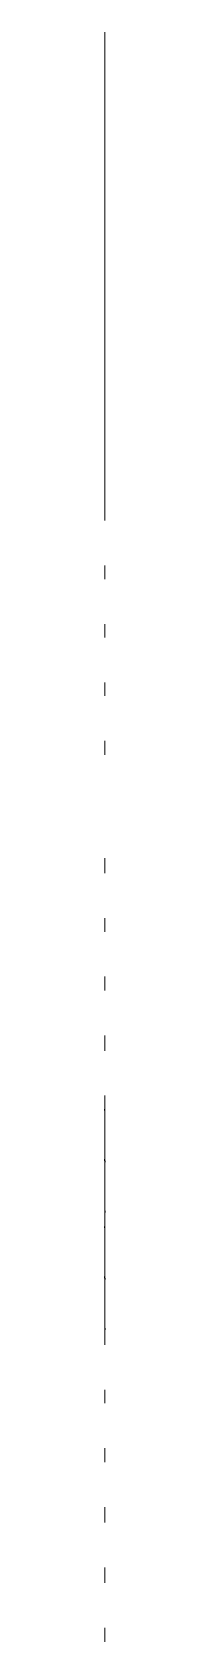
# Model space of a CAD drawing. Header units: metres. Extents: x 512 to 829, y -209 to 245.
# Drawn here: x 818.68 to 818.68, y -101.7 to -73.03 of the extents above; entities that cross this region are included whole.
import ezdxf

# ---------------------------------------------------------------- set-up
doc = ezdxf.new("R2010")
doc.units = ezdxf.units.M
doc.header["$LTSCALE"] = 0.508
doc.layers.add('None', color=7, linetype='Continuous', lineweight=5)
doc.layers.add('TURNO A', color=20, linetype='Continuous')

msp = doc.modelspace()

# ---------------------------------------------------------------- linework, layer by layer
at = {"layer": 'None', "color": 7, "linetype": 'Continuous', "lineweight": 18}
for p, q in [((818.6796, -75.9344), (818.6796, -73.0262)), ((818.6796, -81.7239), (818.6796, -77.1744)), ((818.6796, -82.7692), (818.6796, -82.5239)), ((818.6796, -83.8092), (818.6796, -83.5692)), ((818.6796, -84.8492), (818.6796, -84.6092)), ((818.6796, -85.8992), (818.6796, -85.6492)), ((818.6796, -88.0092), (818.6796, -87.7392)), ((818.6796, -89.0492), (818.6796, -88.8092)), ((818.6796, -90.0992), (818.6796, -89.8492)), ((818.6796, -91.1692), (818.6796, -90.8992)), ((818.6796, -92.2092), (818.6796, -91.9692)), ((818.6796, -94.2992), (818.6796, -94.0492)), ((818.6796, -96.4092), (818.6796, -96.1392)), ((818.6796, -97.4492), (818.6796, -97.2092)), ((818.6796, -98.4992), (818.6796, -98.2492)), ((818.6796, -99.5742), (818.6796, -99.2992)), ((818.6796, -100.6492), (818.6796, -100.3742)), ((818.6796, -101.6992), (818.6796, -101.4492))]:
    msp.add_line(p, q, dxfattribs=at)
at = {"layer": 'None', "color": 7, "linetype": 'Continuous', "lineweight": 5}
for p, q in [((818.6796, -75.9411), (818.6796, -75.9744)), ((818.6796, -75.9411), (818.6796, -77.1744)), ((818.6796, -77.1548), (818.6796, -75.9548)), ((818.6796, -77.1744), (818.6796, -77.1411)), ((818.6796, -92.2092), (818.6796, -92.234)), ((818.6796, -93.1292), (818.6796, -92.2092)), ((818.6796, -92.234), (818.6796, -92.2092)), ((818.6796, -93.1292), (818.6796, -93.1043)), ((818.6796, -93.1292), (818.6796, -93.1043)), ((818.6796, -93.1292), (818.6796, -93.154)), ((818.6796, -93.1292), (818.6796, -93.154)), ((818.6796, -93.1292), (818.6796, -94.0492)), ((818.6796, -94.0243), (818.6796, -94.0492)), ((818.6796, -94.0492), (818.6796, -94.0243)), ((818.6796, -94.324), (818.6796, -94.2992)), ((818.6796, -94.2992), (818.6796, -94.324)), ((818.6796, -95.2192), (818.6796, -94.2992)), ((818.6796, -95.2192), (818.6796, -95.1943)), ((818.6796, -95.2192), (818.6796, -95.1943)), ((818.6796, -95.2192), (818.6796, -95.244)), ((818.6796, -95.2192), (818.6796, -95.244)), ((818.6796, -95.2192), (818.6796, -96.1392)), ((818.6796, -96.1143), (818.6796, -96.1392)), ((818.6796, -96.1392), (818.6796, -96.1143))]:
    msp.add_line(p, q, dxfattribs=at)
at = {"layer": 'TURNO A', "extrusion": (0, 0, -1)}
for p, q in [((818.6796, -92.234), (818.6796, -92.2092)), ((818.6796, -93.1292), (818.6796, -93.1043)), ((818.6796, -93.1292), (818.6796, -93.154)), ((818.6796, -94.0243), (818.6796, -94.0492)), ((818.6796, -94.324), (818.6796, -94.2992)), ((818.6796, -95.2192), (818.6796, -95.1943)), ((818.6796, -95.2192), (818.6796, -95.244)), ((818.6796, -96.1143), (818.6796, -96.1392))]:
    msp.add_line(p, q, dxfattribs=at)

doc.saveas('drawing.dxf')
